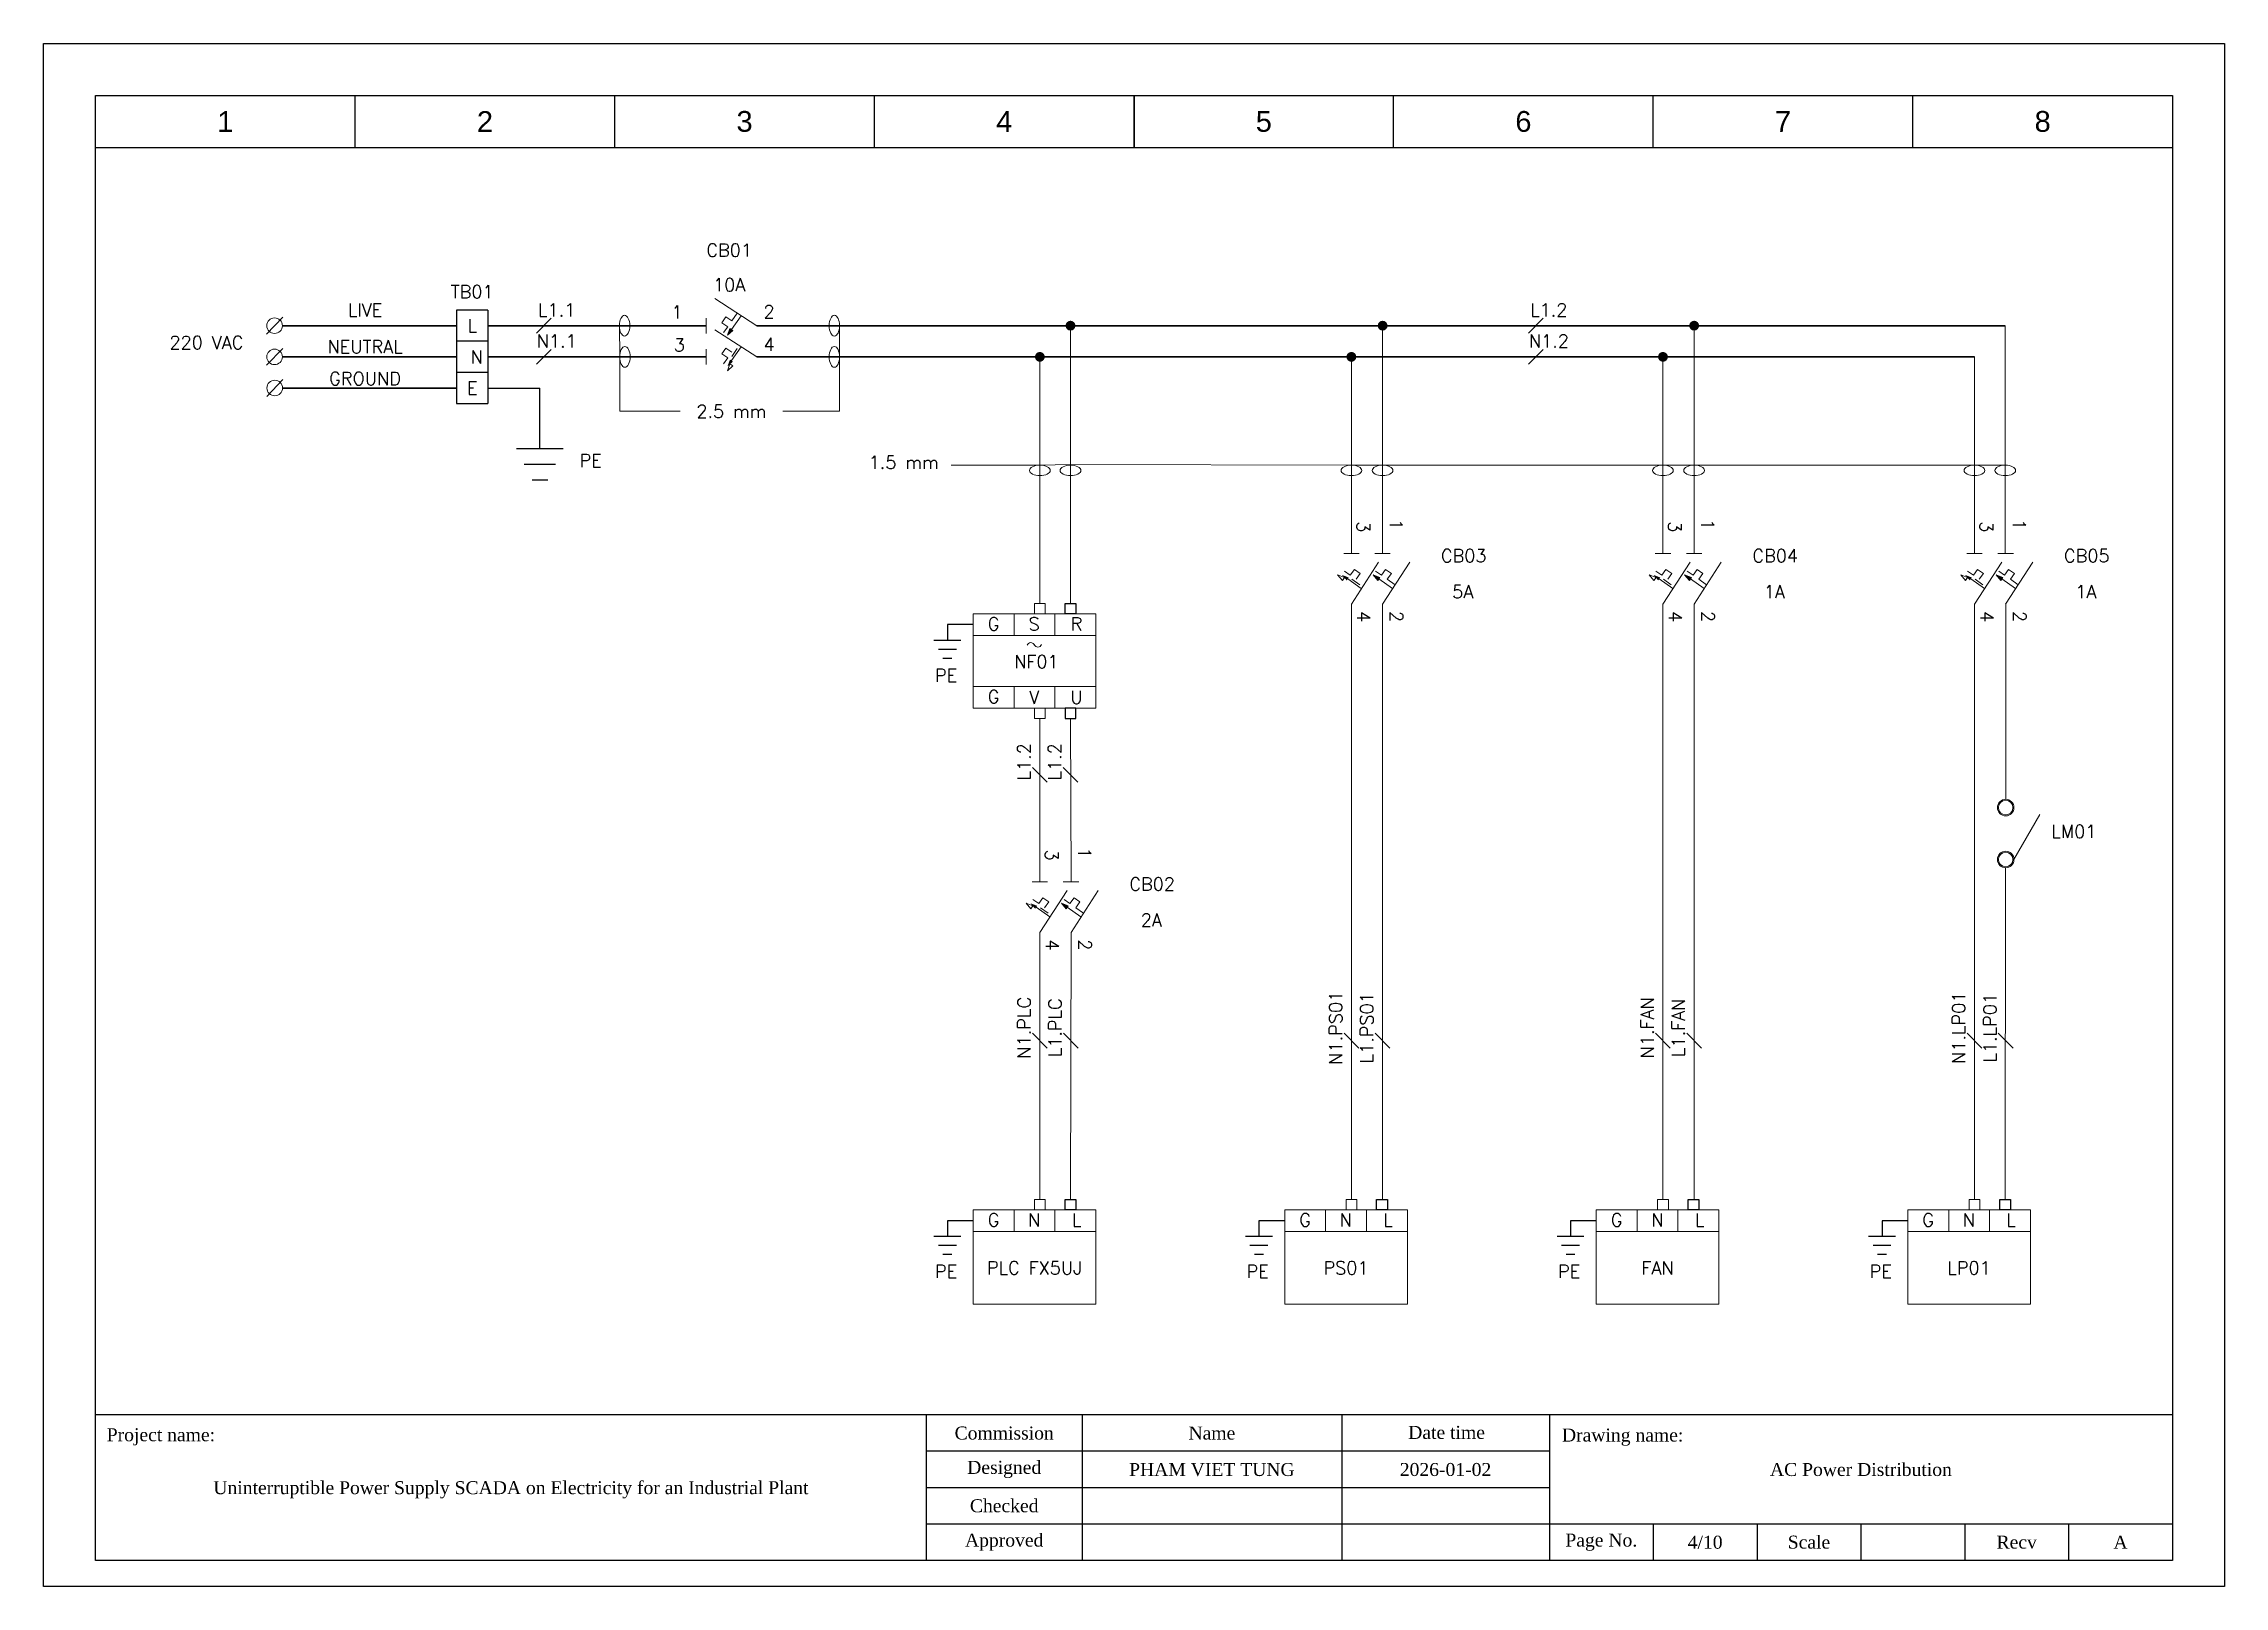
# Model space of a CAD drawing. Header units: millimetres. Extents: x 0 to 3300, y 0 to 297.
# Drawn here: x 0 to 420, y 0 to 297 of the extents above; entities that cross this region are included whole.
import ezdxf
from ezdxf.enums import TextEntityAlignment as Align

# ---------------------------------------------------------------- set-up
doc = ezdxf.new("R2010")
doc.units = ezdxf.units.MM
for name, color, linetype, lineweight in [('FORM', 255, 'Continuous', 9), ('LIVE WIRE', 22, 'Continuous', 5), ('NEUTRAL WIRE', 5, 'Continuous', 5), ('TEXT', 7, 'Continuous', 9), ('WIRING', 7, 'Continuous', 0)]:
    doc.layers.add(name, color=color, linetype=linetype, lineweight=lineweight)
doc.layers.add('Frame_text', color=3, linetype='Continuous')
doc.layers.add('GROUND WIRE', color=80, linetype='Continuous')
doc.styles.add('F2.5 Romans', font='romans.shx', dxfattribs={"height": 2.5})
doc.styles.add('F4.0', font='arial.ttf', dxfattribs={"height": 4})
doc.styles.get("Standard").update_dxf_attribs({"font": 'times.ttf', "height": 2.5})

msp = doc.modelspace()

# ---------------------------------------------------------------- texts
at = {"color": 2, "style": 'F2.5 Romans'}
for s, p in [('G', (182.95, 185.29)), ('S', (190.78, 185.29)), ('R', (198.93, 185.29)), ('NF01', (191.2, 178.02)), ('G', (182.95, 171.28)), ('V', (190.78, 171.18)), ('U', (198.93, 171.18)), ('G', (182.95, 70.54)), ('N', (190.78, 70.54)), ('L', (198.93, 70.54)), ('G', (242.95, 70.54)), ('N', (250.78, 70.54)), ('L', (258.93, 70.54)), ('G', (302.95, 70.54)), ('N', (310.78, 70.54)), ('L', (318.93, 70.54)), ('G', (362.95, 70.54)), ('N', (370.78, 70.54)), ('L', (378.93, 70.54)), ('PLC FX5UJ', (190.83, 61.32)), ('PS01', (250.83, 61.32)), ('FAN', (310.83, 61.32)), ('LP01', (370.83, 61.32))]:
    msp.add_text(s, height=2.5, dxfattribs=at).set_placement(p, align=Align.MIDDLE_CENTER)
at = {"color": 7, "style": 'F2.5 Romans'}
for p in [(175.95, 59.38), (235.95, 59.38), (295.95, 59.38), (355.95, 59.38)]:
    msp.add_text('PE', height=2.5, dxfattribs=at).set_placement(p, align=Align.RIGHT)
at = {"char_height": 2.5, "attachment_point": 5, "style": 'F2.5 Romans'}
for s, insert in [('TB01', (82.54, 249.23)), ('LIVE', (61.91, 245.74)), ('L1.1', (98.82, 245.74)), ('L1.2', (289.88, 245.74)), ('NEUTRAL', (61.91, 238.64)), ('N1.1', (98.82, 239.74)), ('N1.2', (289.9, 239.74)), ('GROUND', (61.91, 232.53)), ('PE', (105.35, 216.74)), ('LM01', (391.01, 145.33))]:
    msp.add_mtext_dynamic_manual_height_columns(s, width=10.534, gutter_width=12.5, heights=[0], dxfattribs=dict(at, insert=insert))
at = {"char_height": 2.5, "attachment_point": 5, "rotation": 90, "style": 'F2.5 Romans'}
for s, insert in [('L1.2', (188.84, 158.75)), ('L1.2', (194.74, 158.75)), ('N1.PS01', (248.84, 107.55)), ('L1.PS01', (254.84, 107.55)), ('N1.LP01', (368.84, 107.55)), ('N1.PLC', (188.84, 107.55)), ('L1.PLC', (194.79, 107.55)), ('N1.FAN', (308.84, 107.55)), ('L1.FAN', (314.84, 107.55)), ('L1.LP01', (374.84, 107.55))]:
    msp.add_mtext_dynamic_manual_height_columns(s, width=10.534, gutter_width=12.5, heights=[0], dxfattribs=dict(at, insert=insert))
at = {"layer": 'TEXT', "color": 7, "style": 'F2.5 Romans'}
msp.add_text('PE', height=2.5, dxfattribs=at).set_placement((175.95, 174.13), align=Align.RIGHT)
at = {"layer": 'WIRING', "insert": (31.36, 239.46), "char_height": 2.5, "attachment_point": 5, "style": 'F2.5 Romans'}
msp.add_mtext_dynamic_manual_height_columns('220 VAC', width=16.5195, gutter_width=12.5, heights=[0], dxfattribs=at)
at = {"layer": 'WIRING', "color": 2, "char_height": 2.5, "attachment_point": 5, "style": 'F2.5 Romans'}
for s, insert in [('2.5 mm', (132.46, 226.22)), ('1.5 mm', (165.64, 216.39))]:
    msp.add_mtext_dynamic_manual_height_columns(s, width=16.5195, gutter_width=12.5, heights=[0], dxfattribs=dict(at, insert=insert))

# ---------------------------------------------------------------- blocks, each defined once
blk = doc.blocks.new('A3_BLOCK')
for p, q in [((10, 5), (10, 287)), ((10, 287), (410, 287)), ((60, 277), (60, 287)), ((110, 277), (110, 287)), ((160, 277), (160, 287)), ((210, 277), (210, 287)), ((210, 287), (210, 277)), ((260, 277), (260, 287)), ((310, 277), (310, 287)), ((360, 277), (360, 287)), ((410, 287), (410, 5)), ((10, 277), (410, 277)), ((410, 33), (10, 33)), ((170, 33), (170, 5)), ((200, 33), (200, 5)), ((250, 33), (250, 5)), ((290, 33), (290, 5)), ((290, 26), (170, 26)), ((290, 19), (170, 19)), ((410, 12), (170, 12)), ((310, 12), (310, 5)), ((330, 12), (330, 5)), ((350, 12), (350, 5)), ((370, 12), (370, 5)), ((390, 12), (390, 5)), ((410, 5), (10, 5))]:
    blk.add_line(p, q)
at = {"layer": 'Frame_text'}
blk.add_lwpolyline([(0, 0), (0, 297), (420, 297), (420, 0), (0, 0)], close=True, dxfattribs=at)
at = {"char_height": 4, "attachment_point": 5, "style": 'F4.0'}
for s, insert in [('1', (35, 282)), ('2', (85, 282)), ('3', (135, 282)), ('4', (185, 282)), ('5', (235, 282)), ('6', (285, 282)), ('7', (335, 282)), ('8', (385, 282))]:
    blk.add_mtext_dynamic_manual_height_columns(s, width=19.9819, gutter_width=25, heights=[0], dxfattribs=dict(at, insert=insert))
at = {"char_height": 2.5}
for s, width, insert, attachment_point in [('Project name:', 20.4464, (12.16, 30.44), 1), ('Commission', 24.3938, (185, 29.5), 5), ('Name', 19.9366, (225, 29.5), 5), ('\\pi2.82608;Date time', 19.9366, (259.98, 30.89), 1), ('Drawing name:', 24.4615, (292.42, 30.38), 1), ('Designed', 24.3938, (185, 22.5), 5), ('Checked', 25.3958, (185, 15.5), 5), ('Approved', 29.851, (185, 8.5), 5), ('Page No.', 19.9366, (300, 8.5), 5), ('Scale', 19.9366, (340, 8.5), 5), ('Recv', 19.9366, (380, 8.5), 5)]:
    blk.add_mtext_dynamic_manual_height_columns(s, width=width, gutter_width=25, heights=[0], dxfattribs=dict(at, insert=insert, attachment_point=attachment_point))
at = {"layer": 'Frame_text'}
for tag, p in [('DESIGNED', (225, 22.5)), ('DESIGNED_DATE', (270, 22.5)), ('DRAWING_NAME', (350, 22.5)), ('PROJECT_NAME', (90, 19)), ('CHECKED', (225, 15.5)), ('CHECKED_DATE', (270, 15.5)), ('APPROVED', (225, 8.5)), ('APPROVED_DATE', (270, 8.5)), ('PAGE', (320, 8.5)), ('SCALE', (360, 8.5)), ('RECV', (400, 8.5))]:
    blk.add_attdef(tag, text='', height=2.5, dxfattribs=at).set_placement(p, align=Align.MIDDLE_CENTER)
blk = doc.blocks.new('CB_BLOCK')
at = {"layer": 'FORM'}
for points in [[(148.41, 240.53), (148.92, 241.85), (149.49, 241.46)], [(148.41, 234.52), (148.92, 235.85), (149.49, 235.45)]]:
    blk.add_hatch(color=0, dxfattribs=at).paths.add_polyline_path(points, flags=0)
at = {"layer": 'FORM', "color": 0}
for p, q in [((147.35, 242.95, 0), (148.14, 244.07, 0)), ((148.14, 244.07, 0), (149.27, 243.28, 0)), ((151.05, 244.28, 0), (149.2, 241.65, 0)), ((150.32, 244.78, 0), (149.27, 243.28, 0)), ((148.48, 242.16, 0), (147.35, 242.95, 0)), ((147.69, 241.03, 0), (148.48, 242.16, 0)), ((147.35, 236.95, 0), (148.14, 238.07, 0)), ((148.48, 236.15, 0), (147.35, 236.95, 0)), ((147.69, 235.03, 0), (148.48, 236.15, 0)), ((148.14, 238.07, 0), (149.27, 237.28, 0)), ((151.05, 238.28, 0), (149.2, 235.65, 0)), ((150.32, 237.97, 0), (149.27, 236.47, 0))]:
    blk.add_line(p, q, dxfattribs=at)
at = {"layer": 'FORM', "color": 0, "elevation": 0}
for points in [[(148.4, 240.52), (148.91, 241.85), (149.48, 241.45), (148.4, 240.52)], [(148.4, 233.71), (148.91, 235.04), (149.48, 234.64), (148.4, 233.71)]]:
    blk.add_lwpolyline(points, close=True, dxfattribs=at)
at = {"layer": 'WIRING', "color": 0}
for p, q in [((144.31, 243.85, 0), (144.31, 240.88, 0)), ((154.06, 242.37, 0), (145.98, 247.6, 0)), ((154.06, 236.37, 0), (145.98, 241.6, 0)), ((144.31, 237.85, 0), (144.31, 234.88, 0))]:
    blk.add_line(p, q, dxfattribs=at)
at = {"color": 7, "style": 'F2.5 Romans'}
for s, p in [('1', (139.79, 243.73, 0)), ('3', (140.24, 237.41, 0))]:
    blk.add_text(s, height=2.5, dxfattribs=at).set_placement(p, align=Align.RIGHT)
for s, p in [('2', (155.36, 243.8, 0)), ('4', (155.38, 237.51, 0))]:
    blk.add_text(s, height=2.5, dxfattribs=at).set_placement(p)
at = {"style": 'F2.5 Romans'}
for tag, p in [('CB_NAME', (148.76, 256.91)), ('CB_SPEC', (148.75, 250.24))]:
    blk.add_attdef(tag, text='', height=2.5, dxfattribs=at).set_placement(p, align=Align.MIDDLE_CENTER)
blk = doc.blocks.new('CB2_BLOCK')
at = {"layer": 'FORM'}
for points in [[(183.97, 144.24), (185.29, 143.73), (184.9, 143.17)], [(189.97, 144.24), (191.3, 143.73), (190.9, 143.17)]]:
    blk.add_hatch(color=0, dxfattribs=at).paths.add_polyline_path(points, flags=0)
at = {"layer": 'FORM', "color": 0}
for p, q in [((184.47, 144.97, 0), (185.6, 144.18, 0)), ((187.72, 141.6, 0), (185.1, 143.45, 0)), ((185.6, 144.18, 0), (186.39, 145.3, 0)), ((187.42, 142.33, 0), (185.92, 143.38, 0)), ((186.39, 145.3, 0), (187.52, 144.51, 0)), ((187.52, 144.51, 0), (186.73, 143.38, 0)), ((190.48, 144.97, 0), (191.6, 144.18, 0)), ((193.72, 141.6, 0), (191.1, 143.45, 0)), ((191.6, 144.18, 0), (192.39, 145.3, 0)), ((192.39, 145.3, 0), (193.52, 144.51, 0)), ((193.52, 144.51, 0), (192.73, 143.38, 0)), ((194.23, 142.33, 0), (192.73, 143.38, 0))]:
    blk.add_line(p, q, dxfattribs=at)
at = {"layer": 'FORM', "color": 0, "elevation": 0}
for points in [[(183.16, 144.25), (184.48, 143.74), (184.08, 143.18), (183.16, 144.25)], [(189.97, 144.25), (191.29, 143.74), (190.9, 143.18), (189.97, 144.25)]]:
    blk.add_lwpolyline(points, close=True, dxfattribs=at)
at = {"layer": 'WIRING', "color": 0}
for p, q in [((187.3, 148.34), (184.33, 148.34)), ((193.3, 148.34), (190.33, 148.34)), ((185.81, 138.59), (191.05, 146.67, 0)), ((191.81, 138.59), (197.05, 146.67, 0))]:
    blk.add_line(p, q, dxfattribs=at)
at = {"color": 7, "style": 'F2.5 Romans'}
for s, p in [('3', (186.85, 152.41, 0)), ('1', (193.18, 152.86, 0))]:
    blk.add_text(s, height=2.5, rotation=270, dxfattribs=at).set_placement(p, align=Align.RIGHT)
for s, p in [('4', (186.95, 137.27, 0)), ('2', (193.24, 137.29, 0))]:
    blk.add_text(s, height=2.5, rotation=270, dxfattribs=at).set_placement(p)
at = {"style": 'F2.5 Romans'}
for tag, p in [('CB_NAME', (207.44, 147.92, 0)), ('CB_SPEC', (207.26, 141, 0))]:
    blk.add_attdef(tag, text='', height=2.5, dxfattribs=at).set_placement(p, align=Align.MIDDLE_CENTER)
blk = doc.blocks.new('LNE_BLOCK')
for p, q in [((79.48, 248.63), (73.48, 248.63)), ((73.48, 248.63), (73.48, 242.63)), ((79.48, 248.63), (79.48, 242.63)), ((79.48, 242.63), (73.48, 242.63)), ((73.48, 242.63), (73.48, 236.63)), ((79.48, 242.63), (79.48, 236.63)), ((79.48, 236.63), (73.48, 236.63)), ((73.48, 236.63), (73.48, 230.63)), ((79.48, 236.63), (79.48, 230.63)), ((73.48, 230.63), (79.48, 230.63))]:
    blk.add_line(p, q)
at = {"lineweight": 5, "char_height": 2.5, "attachment_point": 5, "style": 'F2.5 Romans'}
for s, insert in [('L', (76.48, 245.63)), ('^IN', (76.48, 239.63)), ('E', (76.48, 233.63))]:
    blk.add_mtext_dynamic_manual_height_columns(s, width=3.8885, gutter_width=12.5, heights=[0], dxfattribs=dict(at, insert=insert))

# ---------------------------------------------------------------- hatches: boundary and pattern name
at = {"layer": 'WIRING'}
h = msp.add_hatch(color=7, dxfattribs=at)
edge = h.paths.add_edge_path()
edge.add_arc((197.77, 242.7), 0.95, 0, 360)
h = msp.add_hatch(color=7, dxfattribs=at)
edge = h.paths.add_edge_path()
edge.add_arc((257.88, 242.7), 0.95, 0, 360)
h = msp.add_hatch(color=7, dxfattribs=at)
edge = h.paths.add_edge_path()
edge.add_arc((317.88, 242.7), 0.95, 0, 360)
h = msp.add_hatch(color=7, dxfattribs=at)
edge = h.paths.add_edge_path()
edge.add_arc((191.87, 236.7), 0.95, 0, 360)
h = msp.add_hatch(color=7, dxfattribs=at)
edge = h.paths.add_edge_path()
edge.add_arc((251.87, 236.7), 0.95, 0, 360)
h = msp.add_hatch(color=7, dxfattribs=at)
edge = h.paths.add_edge_path()
edge.add_arc((311.87, 236.7), 0.95, 0, 360)

# ---------------------------------------------------------------- linework, layer by layer
for p, q in [((85.54, 230.7), (95.58, 230.7)), ((95.58, 219.03), (95.58, 230.7)), ((91.08, 219.03), (100.08, 219.03)), ((92.58, 216.03), (98.58, 216.03)), ((94.08, 213.03), (97.08, 213.03))]:
    msp.add_line(p, q)
at = {"color": 0, "linetype": 'Continuous'}
for p, q in [((179.02, 185.16), (174.06, 185.16)), ((174.06, 185.16), (174.06, 182.15)), ((179.02, 70.4), (174.06, 70.4)), ((174.06, 70.4), (174.06, 67.39)), ((239.02, 70.4), (234.06, 70.4)), ((234.06, 70.4), (234.06, 67.39)), ((299.02, 70.4), (294.06, 70.4)), ((294.06, 70.4), (294.06, 67.39)), ((359.02, 70.4), (354.06, 70.4)), ((354.06, 70.4), (354.06, 67.39))]:
    msp.add_line(p, q, dxfattribs=at)
at = {"color": 0, "linetype": 'Continuous', "ltscale": 5}
for p, q in [((171.47, 182.15), (176.65, 182.15)), ((172.33, 180.42), (175.79, 180.42)), ((173.2, 178.7), (174.92, 178.7)), ((171.47, 67.39), (176.65, 67.39)), ((231.47, 67.39), (236.65, 67.39)), ((291.47, 67.39), (296.65, 67.39)), ((351.47, 67.39), (356.65, 67.39)), ((172.33, 65.67), (175.79, 65.67)), ((173.2, 63.94), (174.92, 63.94)), ((232.33, 65.67), (235.79, 65.67)), ((233.2, 63.94), (234.92, 63.94)), ((292.33, 65.67), (295.79, 65.67)), ((293.2, 63.94), (294.92, 63.94)), ((352.33, 65.67), (355.79, 65.67)), ((353.2, 63.94), (354.92, 63.94))]:
    msp.add_line(p, q, dxfattribs=at)
at = {"color": 1, "linetype": 'Continuous'}
for points in [[(198.81, 189.21), (198.81, 187.24), (196.73, 187.24), (196.73, 189.21)], [(198.81, 167.1), (198.81, 169.07), (196.73, 169.07), (196.73, 167.1)], [(198.81, 74.45), (198.81, 72.48), (196.73, 72.48), (196.73, 74.45)], [(258.81, 74.45), (258.81, 72.48), (256.73, 72.48), (256.73, 74.45)], [(318.81, 74.45), (318.81, 72.48), (316.73, 72.48), (316.73, 74.45)], [(378.81, 74.45), (378.81, 72.48), (376.73, 72.48), (376.73, 74.45)]]:
    msp.add_lwpolyline(points, close=True, dxfattribs=at)
at = {"layer": 'FORM', "color": 0}
for centre, start, end in [((190.13, 180.94), 20, 160), ((191.49, 181.56), 200, 340)]:
    msp.add_arc(centre, 0.742, start, end, dxfattribs=at)
at = {"layer": 'GROUND WIRE', "lineweight": 30}
msp.add_line((79.54, 230.7), (46.01, 230.7), dxfattribs=at)
at = {"layer": 'LIVE WIRE', "lineweight": 30}
for p, q in [((79.54, 242.7), (45.98, 242.7)), ((85.54, 242.7), (127.59, 242.7)), ((137.34, 242.7), (377.77, 242.7))]:
    msp.add_line(p, q, dxfattribs=at)
at = {"layer": 'LIVE WIRE'}
for p, q in [((197.77, 189.21), (197.77, 242.7)), ((257.42, 242.7), (313.37, 242.7)), ((257.88, 198.83), (257.88, 242.7)), ((317.88, 198.83), (317.88, 242.7)), ((377.77, 198.83), (377.77, 242.7)), ((257.88, 189.08), (257.88, 74.45)), ((317.88, 189.08), (317.88, 74.45)), ((377.88, 189.08), (377.88, 151.53)), ((197.77, 167.1), (197.88, 135.62)), ((377.87, 138.33), (377.77, 74.45)), ((197.88, 125.87), (197.77, 74.45))]:
    msp.add_line(p, q, dxfattribs=at)
at = {"layer": 'NEUTRAL WIRE', "lineweight": 30}
for p, q in [((79.54, 236.7), (45.98, 236.7)), ((85.54, 236.7), (127.59, 236.7)), ((137.34, 236.7), (371.87, 236.7))]:
    msp.add_line(p, q, dxfattribs=at)
at = {"layer": 'NEUTRAL WIRE'}
for p, q in [((191.87, 189.21), (191.87, 236.7)), ((251.87, 198.83), (251.87, 236.7)), ((311.87, 198.83), (311.87, 236.7)), ((371.87, 198.83), (371.87, 236.7)), ((251.87, 74.45), (251.87, 189.08)), ((311.87, 189.08), (311.87, 74.45)), ((371.87, 74.45), (371.87, 189.08)), ((191.87, 167.1), (191.87, 135.62)), ((191.87, 125.87), (191.87, 74.45))]:
    msp.add_line(p, q, dxfattribs=at)
at = {"layer": 'WIRING'}
for p, q in [((42.92, 241.07), (46.04, 244.32)), ((94.92, 241.29), (97.75, 244.12)), ((285.97, 241.29), (288.8, 244.12)), ((42.92, 235.07), (46.04, 238.32)), ((94.92, 235.29), (97.75, 238.12)), ((285.99, 235.29), (288.82, 238.11)), ((42.96, 229.07), (46.07, 232.32)), ((193.29, 154.84), (190.46, 157.67)), ((199.19, 154.84), (196.36, 157.67)), ((379.48, 139.93), (384.48, 148.59)), ((193.29, 103.64), (190.46, 106.47)), ((199.24, 103.64), (196.41, 106.47)), ((253.29, 103.64), (250.46, 106.47)), ((259.29, 103.64), (256.46, 106.47)), ((313.29, 103.64), (310.46, 106.47)), ((319.29, 103.64), (316.46, 106.47)), ((373.29, 103.64), (370.46, 106.47)), ((379.29, 103.64), (376.46, 106.47))]:
    msp.add_line(p, q, dxfattribs=at)
at = {"layer": 'WIRING', "color": 2}
for p, q in [((110.89, 242.7), (110.96, 236.7)), ((153.29, 242.7), (153.29, 236.7)), ((110.96, 236.7), (110.96, 226.22)), ((153.29, 236.7), (153.29, 226.22)), ((110.96, 226.22), (122.59, 226.22)), ((142.34, 226.22), (153.29, 226.22)), ((174.77, 215.84), (191.87, 215.84)), ((191.87, 215.84), (197.77, 215.96)), ((197.77, 215.96), (251.87, 215.84)), ((251.87, 215.84), (257.88, 215.84)), ((257.88, 215.84), (311.87, 215.84)), ((311.87, 215.84), (317.88, 215.84)), ((317.88, 215.84), (371.87, 215.84)), ((371.87, 215.84), (377.8, 215.84))]:
    msp.add_line(p, q, dxfattribs=at)
at = {"layer": 'WIRING', "color": 0}
for points in [[(192.92, 189.21), (192.92, 187.24), (190.83, 187.24), (190.83, 189.21)], [(192.92, 167.1), (192.92, 169.07), (190.83, 169.07), (190.83, 167.1)], [(192.92, 74.45), (192.92, 72.48), (190.83, 72.48), (190.83, 74.45)], [(252.92, 74.45), (252.92, 72.48), (250.83, 72.48), (250.83, 74.45)], [(312.92, 74.45), (312.92, 72.48), (310.83, 72.48), (310.83, 74.45)], [(372.92, 74.45), (372.92, 72.48), (370.83, 72.48), (370.83, 74.45)]]:
    msp.add_lwpolyline(points, close=True, dxfattribs=at)
at = {"layer": 'WIRING', "color": 3, "linetype": 'Continuous'}
for points in [[(202.65, 187.24), (202.65, 169.07), (179.02, 169.07), (179.02, 187.24)], [(179.02, 187.24), (186.9, 187.24), (186.9, 183.08), (179.02, 183.08)], [(186.9, 187.24), (194.77, 187.24), (194.77, 183.08), (186.9, 183.08)], [(194.77, 187.24), (202.65, 187.24), (202.65, 183.08), (194.77, 183.08)], [(179.02, 169.07), (186.9, 169.07), (186.9, 173.23), (179.02, 173.23)], [(186.9, 169.07), (194.77, 169.07), (194.77, 173.23), (186.9, 173.23)], [(194.77, 169.07), (202.65, 169.07), (202.65, 173.23), (194.77, 173.23)], [(202.65, 72.48), (202.65, 54.31), (179.02, 54.31), (179.02, 72.48)], [(179.02, 72.48), (186.9, 72.48), (186.9, 68.32), (179.02, 68.32)], [(186.9, 72.48), (194.77, 72.48), (194.77, 68.32), (186.9, 68.32)], [(194.77, 72.48), (202.65, 72.48), (202.65, 68.32), (194.77, 68.32)], [(262.65, 72.48), (262.65, 54.31), (239.02, 54.31), (239.02, 72.48)], [(239.02, 72.48), (246.9, 72.48), (246.9, 68.32), (239.02, 68.32)], [(246.9, 72.48), (254.77, 72.48), (254.77, 68.32), (246.9, 68.32)], [(254.77, 72.48), (262.65, 72.48), (262.65, 68.32), (254.77, 68.32)], [(322.65, 72.48), (322.65, 54.31), (299.02, 54.31), (299.02, 72.48)], [(299.02, 72.48), (306.9, 72.48), (306.9, 68.32), (299.02, 68.32)], [(306.9, 72.48), (314.77, 72.48), (314.77, 68.32), (306.9, 68.32)], [(314.77, 72.48), (322.65, 72.48), (322.65, 68.32), (314.77, 68.32)], [(382.65, 72.48), (382.65, 54.31), (359.02, 54.31), (359.02, 72.48)], [(359.02, 72.48), (366.9, 72.48), (366.9, 68.32), (359.02, 68.32)], [(366.9, 72.48), (374.77, 72.48), (374.77, 68.32), (366.9, 68.32)], [(374.77, 72.48), (382.65, 72.48), (382.65, 68.32), (374.77, 68.32)]]:
    msp.add_lwpolyline(points, close=True, dxfattribs=at)
at = {"layer": 'WIRING'}
for centre, radius in [((44.48, 242.7), 1.5), ((44.48, 236.7), 1.5), ((44.51, 230.7), 1.5), ((377.88, 149.93), 1.6), ((377.88, 149.93), 1.4), ((377.88, 139.93), 1.6), ((377.88, 139.93), 1.4)]:
    msp.add_circle(centre, radius, dxfattribs=at)
at = {"layer": 'WIRING', "color": 2}
for centre, major_axis in [((111.89, 242.7), (0, -2)), ((152.29, 242.7), (0, -2)), ((111.96, 236.7), (0, -2)), ((152.29, 236.7), (0, -2)), ((191.87, 214.84), (-2, 0)), ((197.77, 214.84), (-2, 0)), ((251.87, 214.84), (-2, 0)), ((257.88, 214.84), (-2, 0)), ((311.87, 214.84), (-2, 0)), ((317.88, 214.84), (-2, 0)), ((371.87, 214.84), (-2, 0)), ((377.8, 214.84), (-2, 0))]:
    msp.add_ellipse(centre, major_axis=major_axis, ratio=0.5, dxfattribs=at)

# ---------------------------------------------------------------- block references
ref = msp.add_blockref('A3_BLOCK', (0, 0))
ref.add_attrib('RECV', 'A', dxfattribs={"layer": 'Frame_text', "height": 2.5}).set_placement((400, 8.5), align=Align.MIDDLE_CENTER)
ref.add_attrib('PAGE', '4/10', dxfattribs={"layer": 'Frame_text', "height": 2.5}).set_placement((320, 8.5), align=Align.MIDDLE_CENTER)
ref.add_attrib('DRAWING_NAME', 'AC Power Distribution', dxfattribs={"layer": 'Frame_text', "height": 2.5}).set_placement((350, 22.5), align=Align.MIDDLE_CENTER)
ref.add_attrib('DESIGNED_DATE', '2026-01-02', dxfattribs={"layer": 'Frame_text', "height": 2.5}).set_placement((270, 22.5), align=Align.MIDDLE_CENTER)
ref.add_attrib('DESIGNED', 'PHAM VIET TUNG', dxfattribs={"layer": 'Frame_text', "height": 2.5}).set_placement((225, 22.5), align=Align.MIDDLE_CENTER)
ref.add_attrib('PROJECT_NAME', 'Uninterruptible Power Supply SCADA on Electricity for an Industrial Plant', dxfattribs={"layer": 'Frame_text', "height": 2.5}).set_placement((90, 19), align=Align.MIDDLE_CENTER)
for name, p, values in [('CB_BLOCK', (-16.72, 0.33, 0), {'CB_NAME': 'CB01', 'CB_SPEC': '10A'}), ('CB2_BLOCK', (66.06, 50.49), {'CB_SPEC': '5A', 'CB_NAME': 'CB03'}), ('CB2_BLOCK', (126.06, 50.49), {'CB_SPEC': '1A', 'CB_NAME': 'CB04'}), ('CB2_BLOCK', (186.06, 50.49), {'CB_SPEC': '1A', 'CB_NAME': 'CB05'}), ('CB2_BLOCK', (6.06, -12.72), {'CB_SPEC': '2A', 'CB_NAME': 'CB02'})]:
    msp.add_blockref(name, p).add_auto_attribs(values)
msp.add_blockref('LNE_BLOCK', (6.06, -2.93))

msp.set_redraw_order([(e.dxf.handle, doc.entitydb.next_handle()) for e in msp.query("TEXT MTEXT ATTDEF DIMENSION ARC_DIMENSION")])  # texts and dimensions are drawn at this point

doc.saveas('drawing.dxf')
